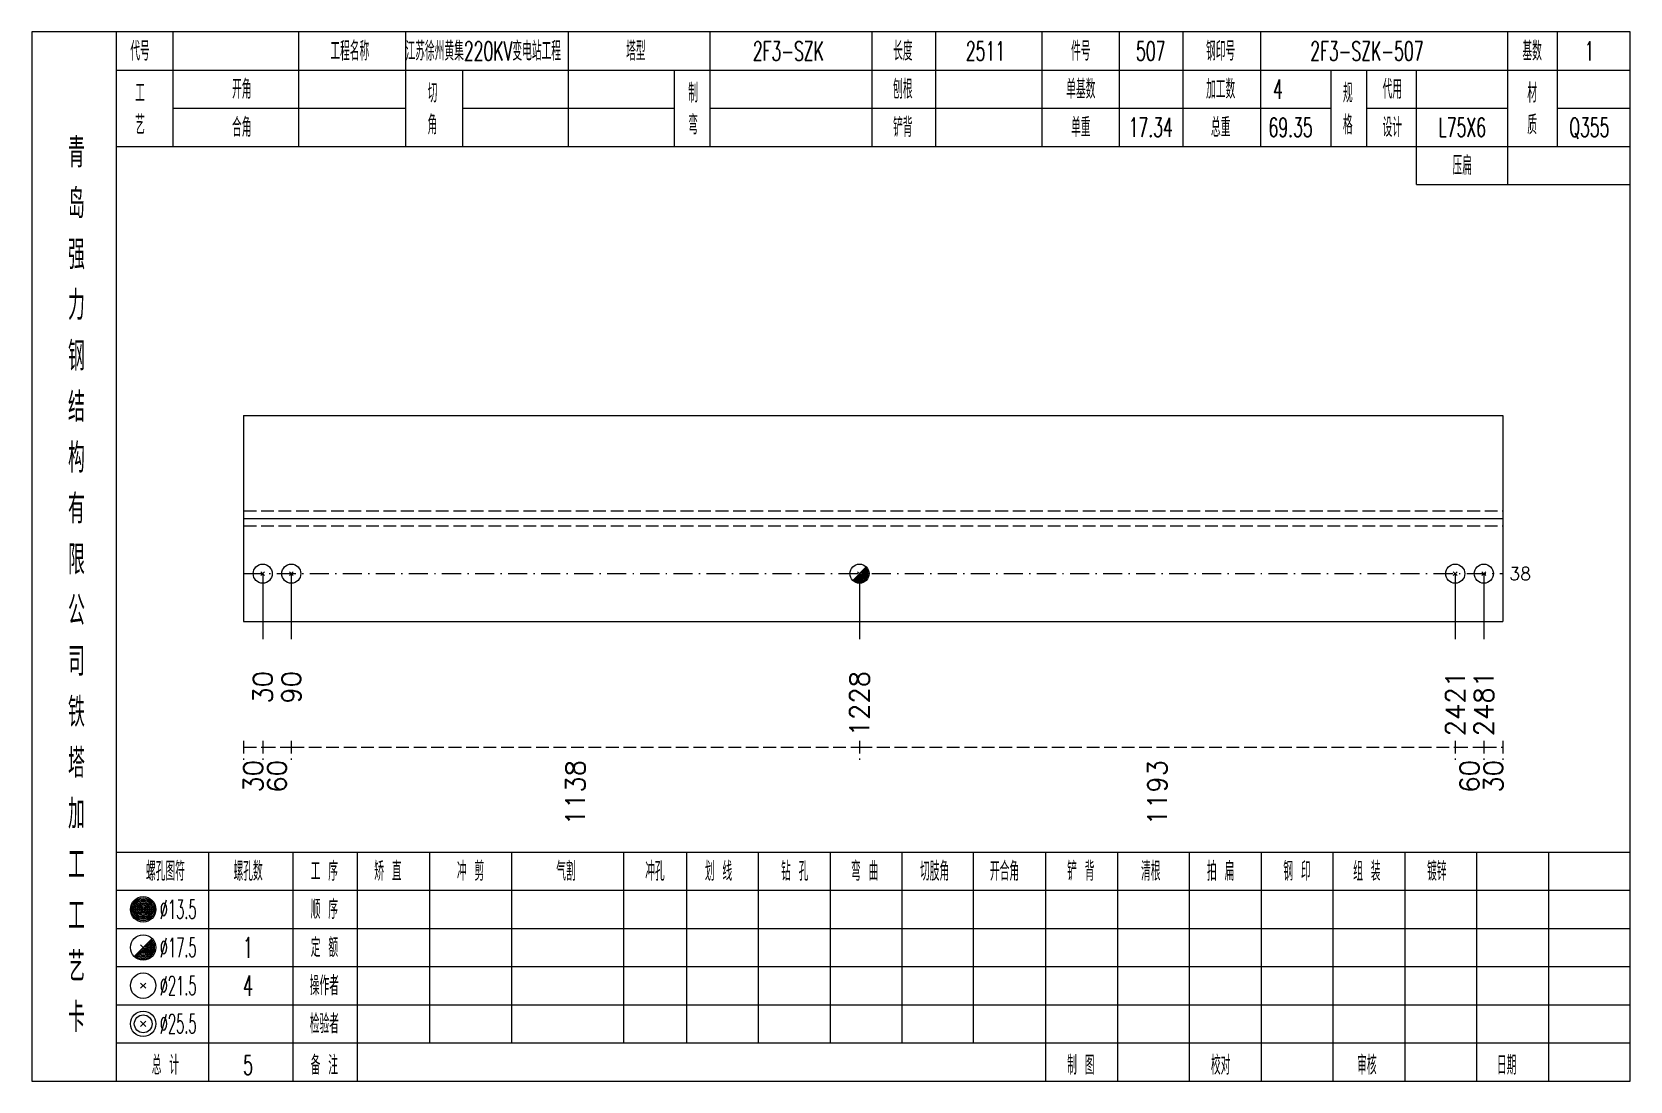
# Model space of a CAD drawing. Extents: x 0 to 4623, y -1159 to 4890.
# Drawn here: x 2179.8 to 2431.2, y 2475 to 2640 of the extents above; entities that cross this region are included whole.
import ezdxf
from ezdxf.enums import TextEntityAlignment as Align

# ---------------------------------------------------------------- set-up
doc = ezdxf.new("R2010")
doc.units = 0
doc.header["$MEASUREMENT"] = 0
doc.linetypes.add('一点画线', pattern=[5.2, 3, -1, 0.2, -1])
doc.linetypes.add('虚线', pattern=[2.75, 2, -0.75])
doc.layers.get('0').update_dxf_attribs({"linetype": 'CONTINUOUS', "lineweight": 25})
for name, color, linetype, lineweight in [('1', 7, 'CONTINUOUS', 25), ('4', 7, 'CONTINUOUS', 25), ('5', 7, 'CONTINUOUS', 25)]:
    doc.layers.add(name, color=color, linetype=linetype, lineweight=lineweight)
doc.styles.get("Standard").update_dxf_attribs({"font": 'simplex.shx', "width": 0.7, "height": 3, "bigfont": 'gbhzfs.shx'})

msp = doc.modelspace()

# ---------------------------------------------------------------- texts
at = {"color": 7, "linetype": 'Continuous', "lineweight": 13}
msp.add_text('38', height=2, dxfattribs=at).set_placement((2412.2, 2554.8), align=Align.MIDDLE_LEFT)
at = {"color": 8, "linetype": 'Continuous', "lineweight": 9}
for s, p in [('30', (2214.6, 2525.5)), ('60', (2218.35, 2525.5)), ('1138', (2265.29, 2525.5)), ('1193', (2356.84, 2525.5)), ('60', (2405.95, 2525.5)), ('30', (2409.7, 2525.5))]:
    msp.add_text(s, height=3, rotation=90, dxfattribs=at).set_placement(p, align=Align.MIDDLE_RIGHT)
at = {"layer": '1', "color": 7, "linetype": 'Continuous', "lineweight": 13}
for s, p in [('30', (2216.1, 2539.5)), ('90', (2220.6, 2539.5)), ('1228', (2309.98, 2539.5)), ('2421', (2403.7, 2539.5)), ('2481', (2408.2, 2539.5))]:
    msp.add_text(s, height=3, rotation=90, dxfattribs=at).set_placement(p, align=Align.MIDDLE_RIGHT)
at = {"layer": '4', "color": 1, "linetype": 'Continuous', "lineweight": 13}
for s, height, width, p in [('代号', 3, 0.6, (2196.8, 2637)), ('工程名称', 3, 0.6, (2229.8, 2637)), ('江苏徐州黄集220KV变电站工程', 3, 0.6, (2250.8, 2637)), ('塔型', 3, 0.6, (2274.8, 2637)), ('2F3-SZK', 3, 0.6, (2298.8, 2637)), ('长度', 3, 0.6, (2316.8, 2637)), ('2511', 3, 0.6, (2329.8, 2637)), ('件号', 3, 0.6, (2344.8, 2637)), ('507', 3, 0.6, (2355.8, 2637)), ('钢印号', 3, 0.6, (2366.8, 2637)), ('2F3-SZK-507', 3, 0.6, (2389.8, 2637)), ('基数', 3, 0.6, (2415.8, 2637)), ('1', 3, 0.6, (2424.8, 2637)), ('开角', 3, 0.6, (2212.8, 2631)), ('制', 3, 0.6, (2283.8, 2630.4)), ('刨根', 3, 0.6, (2316.8, 2631)), ('单基数', 3, 0.6, (2344.8, 2631)), ('加工数', 3, 0.6, (2366.8, 2631)), ('4', 3, 0.6, (2375.8, 2631)), ('规', 3, 0.6, (2386.8, 2630.4)), ('代用', 3, 0.6, (2393.8, 2631)), ('材', 3, 0.6, (2415.8, 2630.4)), ('工', 3, 0.6, (2196.8, 2630.4)), ('切', 3, 0.6, (2242.8, 2630.4)), ('艺', 3, 0.6, (2196.8, 2625.4)), ('角', 3, 0.6, (2242.8, 2625.4)), ('弯', 3, 0.6, (2283.8, 2625.4)), ('格', 3, 0.6, (2386.8, 2625.4)), ('质', 3, 0.6, (2415.8, 2625.4)), ('合角', 3, 0.6, (2212.8, 2625)), ('铲背', 3, 0.6, (2316.8, 2625)), ('单重', 3, 0.6, (2344.8, 2625)), ('17.34', 3, 0.6, (2355.8, 2625)), ('总重', 3, 0.6, (2366.8, 2625)), ('69.35', 3, 0.6, (2377.8, 2625)), ('设计', 3, 0.6, (2393.8, 2625)), ('L75X6', 3, 0.6, (2404.8, 2625)), ('Q355', 3, 0.6, (2424.8, 2625)), ('青', 4.6, 0.8, (2186.8, 2621)), ('压扁', 3, 0.6, (2404.8, 2619)), ('岛', 4.6, 0.8, (2186.8, 2613)), ('强', 4.6, 0.8, (2186.8, 2605)), ('力', 4.6, 0.8, (2186.8, 2597)), ('钢', 4.6, 0.8, (2186.8, 2589)), ('结', 4.6, 0.8, (2186.8, 2581)), ('构', 4.6, 0.8, (2186.8, 2573)), ('有', 4.6, 0.8, (2186.8, 2565)), ('限', 4.6, 0.8, (2186.8, 2557)), ('公', 4.6, 0.8, (2186.8, 2549)), ('司', 4.6, 0.8, (2186.8, 2541)), ('铁', 4.6, 0.8, (2186.8, 2533)), ('塔', 4.6, 0.8, (2186.8, 2525)), ('加', 4.6, 0.8, (2186.8, 2517)), ('工', 4.6, 0.8, (2186.8, 2509)), ('螺孔图符', 3, 0.6, (2200.8, 2508)), ('螺孔数', 3, 0.6, (2213.8, 2508)), ('工 序', 3, 0.6, (2225.8, 2508)), ('矫 直', 3, 0.6, (2235.8, 2508)), ('冲 剪', 3, 0.6, (2248.8, 2508)), ('气割', 3, 0.6, (2263.8, 2508)), ('冲孔', 3, 0.6, (2277.8, 2508)), ('划 线', 3, 0.6, (2287.8, 2508)), ('钻 孔', 3, 0.6, (2299.8, 2508)), ('弯 曲', 3, 0.6, (2310.8, 2508)), ('切肢角', 3, 0.6, (2321.8, 2508)), ('开合角', 3, 0.6, (2332.8, 2508)), ('铲 背', 3, 0.6, (2344.8, 2508)), ('清根', 3, 0.6, (2355.8, 2508)), ('拍 扁', 3, 0.6, (2366.8, 2508)), ('钢 印', 3, 0.6, (2378.8, 2508)), ('组 装', 3, 0.6, (2389.8, 2508)), ('镀锌', 3, 0.6, (2400.8, 2508)), ('工', 4.6, 0.8, (2186.8, 2501)), ('%%C13.5', 3, 0.5, (2202.8, 2502)), ('顺 序', 3, 0.6, (2225.8, 2502)), ('%%C17.5', 3, 0.5, (2202.8, 2496)), ('1', 3.2, 0.6, (2213.8, 2496)), ('定 额', 3, 0.6, (2225.8, 2496)), ('艺', 4.6, 0.8, (2186.8, 2493)), ('%%C21.5', 3, 0.5, (2202.8, 2490)), ('4', 3.2, 0.6, (2213.8, 2490)), ('操作者', 3, 0.6, (2225.8, 2490)), ('卡', 4.6, 0.8, (2186.8, 2485)), ('%%C25.5', 3, 0.5, (2202.8, 2484)), ('检验者', 3, 0.6, (2225.8, 2484)), ('总 计', 3, 0.6, (2200.8, 2477.5)), ('5', 3, 0.6, (2213.8, 2477.5)), ('备 注', 3, 0.6, (2225.8, 2477.5)), ('制 图', 3, 0.6, (2344.8, 2477.5)), ('校对', 3, 0.6, (2366.8, 2477.5)), ('审核', 3, 0.6, (2389.8, 2477.5)), ('日期', 3, 0.6, (2411.8, 2477.5))]:
    msp.add_text(s, height=height, dxfattribs=dict(at, width=width)).set_placement(p, align=Align.MIDDLE_CENTER)

# ---------------------------------------------------------------- blocks, each defined once
blk = doc.blocks.new('孔21.5')
at = {"layer": '5', "color": 7, "linetype": 'Continuous', "lineweight": 13}
for p, q in [((-0.2, -0.2), (0.2, 0.2)), ((-0.2, 0.2), (0.2, -0.2))]:
    blk.add_line(p, q, dxfattribs=at)
blk.add_circle((0, 0), 1, dxfattribs=at)
blk = doc.blocks.new('孔17.5')
at = {"layer": '5', "color": 7, "linetype": 'Continuous', "lineweight": 13}
for p, q in [((-0.707, -0.707), (0.707, 0.707)), ((-0.2, 0.2), (0.2, -0.2))]:
    blk.add_line(p, q, dxfattribs=at)
blk.add_circle((0, 0), 1, dxfattribs=at)
for radius in [0.9, 0.8, 0.7, 0.6, 0.5, 0.4, 0.3, 0.2, 0.1]:
    blk.add_arc((0, 0), radius, 225, 45, dxfattribs=at)

# ---------------------------------------------------------------- linework, layer by layer
at = {"color": 7, "linetype": 'Continuous', "lineweight": 18}
for p, q in [((2213.1, 2579.7), (2213.1, 2547.3)), ((2213.1, 2579.7), (2411.2, 2579.7)), ((2411.2, 2579.7), (2411.2, 2547.3)), ((2213.1, 2563.5), (2411.2, 2563.5))]:
    msp.add_line(p, q, dxfattribs=at)
at = {"color": 1, "linetype": '虚线', "lineweight": 18}
for p, q in [((2213.1, 2564.7), (2411.2, 2564.7)), ((2213.1, 2562.3), (2411.2, 2562.3))]:
    msp.add_line(p, q, dxfattribs=at)
at = {"color": 3, "linetype": '一点画线', "lineweight": 13}
msp.add_line((2213.1, 2554.8), (2411.2, 2554.8), dxfattribs=at)
at = {"color": 7, "linetype": 'Continuous', "lineweight": 13}
for p, q in [((2216.1, 2554.8), (2216.1, 2544.5)), ((2220.6, 2554.8), (2220.6, 2544.5)), ((2309.98, 2554.8), (2309.98, 2544.5)), ((2403.7, 2554.8), (2403.7, 2544.5)), ((2408.2, 2554.8), (2408.2, 2544.5))]:
    msp.add_line(p, q, dxfattribs=at)
at = {"color": 8, "linetype": '虚线', "lineweight": 9}
for p, q in [((2213.1, 2528.5), (2213.1, 2525.5)), ((2213.1, 2527.5), (2216.1, 2527.5)), ((2216.1, 2528.5), (2216.1, 2525.5)), ((2216.1, 2528.5), (2216.1, 2525.5)), ((2216.1, 2527.5), (2220.6, 2527.5)), ((2220.6, 2528.5), (2220.6, 2525.5)), ((2220.6, 2528.5), (2220.6, 2525.5)), ((2220.6, 2527.5), (2309.98, 2527.5)), ((2309.98, 2528.5), (2309.98, 2525.5)), ((2309.98, 2528.5), (2309.98, 2525.5)), ((2309.98, 2527.5), (2403.7, 2527.5)), ((2403.7, 2528.5), (2403.7, 2525.5)), ((2403.7, 2528.5), (2403.7, 2525.5)), ((2403.7, 2527.5), (2408.2, 2527.5)), ((2408.2, 2528.5), (2408.2, 2525.5)), ((2408.2, 2528.5), (2408.2, 2525.5)), ((2408.2, 2527.5), (2411.2, 2527.5)), ((2411.2, 2528.5), (2411.2, 2525.5))]:
    msp.add_line(p, q, dxfattribs=at)
at = {"layer": '1', "color": 7, "linetype": 'Continuous', "lineweight": 18}
msp.add_line((2213.1, 2547.3), (2411.2, 2547.3), dxfattribs=at)
at = {"layer": '4', "color": 1, "linetype": 'Continuous', "lineweight": 18}
for p, q in [((2193.1, 2475), (2193.1, 2640)), ((2202, 2622), (2202, 2640)), ((2221.8, 2622), (2221.8, 2640)), ((2238.6, 2622), (2238.6, 2640)), ((2264.2, 2622), (2264.2, 2640)), ((2286.5, 2622), (2286.5, 2640)), ((2312, 2622), (2312, 2640)), ((2322, 2622), (2322, 2640)), ((2338.7, 2622), (2338.7, 2640)), ((2350.9, 2622), (2350.9, 2640)), ((2360.9, 2622), (2360.9, 2640)), ((2373.1, 2622), (2373.1, 2640)), ((2412, 2616), (2412, 2640)), ((2419.8, 2622), (2419.8, 2640)), ((2193.1, 2634), (2431.2, 2634)), ((2247.6, 2622), (2247.6, 2634)), ((2280.9, 2622), (2280.9, 2634)), ((2384.2, 2622), (2384.2, 2634)), ((2389.8, 2622), (2389.8, 2634)), ((2397.6, 2616), (2397.6, 2634)), ((2202, 2628), (2238.6, 2628)), ((2247.6, 2628), (2280.9, 2628)), ((2286.5, 2628), (2384.2, 2628)), ((2389.8, 2628), (2412, 2628)), ((2419.8, 2628), (2431.2, 2628)), ((2193.1, 2622), (2431.2, 2622)), ((2397.6, 2616), (2431.2, 2616)), ((2193.1, 2511), (2431.2, 2511)), ((2207.6, 2475), (2207.6, 2511)), ((2220.9, 2475), (2220.9, 2511)), ((2231, 2475), (2231, 2511)), ((2242.4, 2481), (2242.4, 2511)), ((2255.3, 2481), (2255.3, 2511)), ((2272.9, 2481), (2272.9, 2511)), ((2282.8, 2481), (2282.8, 2511)), ((2294.1, 2481), (2294.1, 2511)), ((2305.4, 2481), (2305.4, 2511)), ((2316.7, 2481), (2316.7, 2511)), ((2327.9, 2481), (2327.9, 2511)), ((2339.3, 2481), (2339.3, 2511)), ((2350.6, 2481), (2350.6, 2511)), ((2361.9, 2481), (2361.9, 2511)), ((2373.2, 2481), (2373.2, 2511)), ((2384.5, 2481), (2384.5, 2511)), ((2395.8, 2481), (2395.8, 2511)), ((2407.1, 2481), (2407.1, 2511)), ((2418.4, 2481), (2418.4, 2511)), ((2193.1, 2505), (2431.2, 2505)), ((2193.1, 2499), (2431.2, 2499)), ((2193.1, 2493), (2431.2, 2493)), ((2193.1, 2487), (2431.2, 2487)), ((2193.1, 2481), (2431.2, 2481)), ((2339.3, 2475), (2339.3, 2481)), ((2350.6, 2475), (2350.6, 2481)), ((2361.9, 2475), (2361.9, 2481)), ((2373.2, 2475), (2373.2, 2481)), ((2384.5, 2475), (2384.5, 2481)), ((2395.8, 2475), (2395.8, 2481)), ((2407.1, 2475), (2407.1, 2481)), ((2418.4, 2475), (2418.4, 2481))]:
    msp.add_line(p, q, dxfattribs=at)
at = {"layer": '4', "color": 7, "linetype": 'Continuous', "lineweight": 13}
for p, q in [((2197.1, 2501.8), (2197.5, 2502.2)), ((2197.5, 2501.8), (2197.1, 2502.2)), ((2195.886, 2494.586), (2198.714, 2497.414)), ((2196.9, 2496.4), (2197.7, 2495.6)), ((2196.9, 2489.6), (2197.7, 2490.4)), ((2196.9, 2490.4), (2197.7, 2489.6)), ((2196.9, 2483.6), (2197.7, 2484.4)), ((2196.9, 2484.4), (2197.7, 2483.6))]:
    msp.add_line(p, q, dxfattribs=at)
at = {"layer": '4', "color": 1, "linetype": 'Continuous', "lineweight": 18}
msp.add_lwpolyline([(2179.8, 2640), (2179.8, 2475), (2431.2, 2475), (2431.2, 2640)], close=True, dxfattribs=at)
at = {"layer": '4', "color": 7, "linetype": 'Continuous', "lineweight": 13}
for centre, radius in [((2197.3, 2502), 2), ((2197.3, 2502), 1.8), ((2197.3, 2502), 1.6), ((2197.3, 2502), 1.4), ((2197.3, 2502), 1.2), ((2197.3, 2502), 1), ((2197.3, 2502), 0.8), ((2197.3, 2502), 0.6), ((2197.3, 2502), 0.4), ((2197.3, 2502), 0.2), ((2197.3, 2496), 2), ((2197.3, 2490), 2), ((2197.3, 2484), 2), ((2197.3, 2484), 1.4)]:
    msp.add_circle(centre, radius, dxfattribs=at)
for radius in [1.8, 1.6, 1.4, 1.2, 1, 0.8, 0.6, 0.4, 0.2]:
    msp.add_arc((2197.3, 2496), radius, 225, 45, dxfattribs=at)

# ---------------------------------------------------------------- block references
at = {"layer": '1', "color": 7, "linetype": 'Continuous', "lineweight": 13, "xscale": 1.5, "yscale": 1.5, "zscale": 1.5}
for name, p in [('孔21.5', (2216.1, 2554.8)), ('孔21.5', (2220.6, 2554.8)), ('孔17.5', (2309.98, 2554.8)), ('孔21.5', (2403.7, 2554.8)), ('孔21.5', (2408.2, 2554.8))]:
    msp.add_blockref(name, p, dxfattribs=at)

msp.set_redraw_order([(e.dxf.handle, doc.entitydb.next_handle()) for e in msp.query("TEXT MTEXT ATTDEF DIMENSION ARC_DIMENSION")])  # texts and dimensions are drawn at this point

doc.saveas('drawing.dxf')
